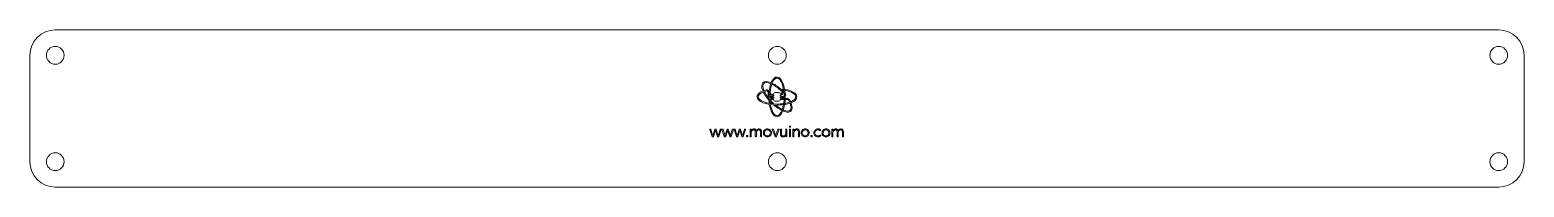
# Model space of a CAD drawing. Header units: inches. Extents: x 3 to 297, y -35 to -5.
import ezdxf

# ---------------------------------------------------------------- set-up
doc = ezdxf.new("R2010")
doc.units = ezdxf.units.IN
doc.header["$MEASUREMENT"] = 0
doc.layers.add('Calque 2', color=7, linetype='Continuous')

# ---------------------------------------------------------------- blocks, each defined once
blk = doc.blocks.new('block 41')
at = {"layer": 'Calque 2', "lineweight": 0}
blk.add_open_spline([(151.81, -9.53), (151.81, -8.56), (151.03, -7.78), (150.06, -7.78), (149.1, -7.78), (148.31, -8.56), (148.31, -9.53), (148.31, -10.5), (149.1, -11.28), (150.06, -11.28), (151.03, -11.28), (151.81, -10.5), (151.81, -9.53), (151.81, -9.53), (151.81, -9.53), (151.81, -9.53)], degree=3, knots=[0, 0, 0, 0, 1, 1, 1, 2, 2, 2, 3, 3, 3, 4, 4, 4, 5, 5, 5, 5], dxfattribs=at)
blk = doc.blocks.new('block 42')
at = {"layer": 'Calque 2', "lineweight": 0}
blk.add_open_spline([(293.93, -9.53), (293.93, -8.56), (293.15, -7.78), (292.18, -7.78), (291.22, -7.78), (290.43, -8.56), (290.43, -9.53), (290.43, -10.5), (291.22, -11.28), (292.18, -11.28), (293.15, -11.28), (293.93, -10.5), (293.93, -9.53), (293.93, -9.53), (293.93, -9.53), (293.93, -9.53)], degree=3, knots=[0, 0, 0, 0, 1, 1, 1, 2, 2, 2, 3, 3, 3, 4, 4, 4, 5, 5, 5, 5], dxfattribs=at)
blk = doc.blocks.new('block 43')
at = {"layer": 'Calque 2', "lineweight": 0}
blk.add_open_spline([(9.57, -9.53), (9.57, -8.56), (8.78, -7.78), (7.82, -7.78), (6.85, -7.78), (6.07, -8.56), (6.07, -9.53), (6.07, -10.5), (6.85, -11.28), (7.82, -11.28), (8.78, -11.28), (9.57, -10.5), (9.57, -9.53), (9.57, -9.53), (9.57, -9.53), (9.57, -9.53)], degree=3, knots=[0, 0, 0, 0, 1, 1, 1, 2, 2, 2, 3, 3, 3, 4, 4, 4, 5, 5, 5, 5], dxfattribs=at)
blk = doc.blocks.new('block 44')
at = {"layer": 'Calque 2', "lineweight": 0}
blk.add_open_spline([(151.81, -30.47), (151.81, -31.44), (151.03, -32.22), (150.06, -32.22), (149.1, -32.22), (148.31, -31.44), (148.31, -30.47), (148.31, -29.5), (149.1, -28.72), (150.06, -28.72), (151.03, -28.72), (151.81, -29.5), (151.81, -30.47), (151.81, -30.47), (151.81, -30.47), (151.81, -30.47)], degree=3, knots=[0, 0, 0, 0, 1, 1, 1, 2, 2, 2, 3, 3, 3, 4, 4, 4, 5, 5, 5, 5], dxfattribs=at)
blk = doc.blocks.new('block 45')
at = {"layer": 'Calque 2', "lineweight": 0}
blk.add_open_spline([(293.93, -30.47), (293.93, -31.44), (293.15, -32.22), (292.18, -32.22), (291.22, -32.22), (290.43, -31.44), (290.43, -30.47), (290.43, -29.5), (291.22, -28.72), (292.18, -28.72), (293.15, -28.72), (293.93, -29.5), (293.93, -30.47), (293.93, -30.47), (293.93, -30.47), (293.93, -30.47)], degree=3, knots=[0, 0, 0, 0, 1, 1, 1, 2, 2, 2, 3, 3, 3, 4, 4, 4, 5, 5, 5, 5], dxfattribs=at)
blk = doc.blocks.new('block 46')
at = {"layer": 'Calque 2', "lineweight": 0}
blk.add_open_spline([(9.57, -30.47), (9.57, -31.44), (8.78, -32.22), (7.82, -32.22), (6.85, -32.22), (6.07, -31.44), (6.07, -30.47), (6.07, -29.5), (6.85, -28.72), (7.82, -28.72), (8.78, -28.72), (9.57, -29.5), (9.57, -30.47), (9.57, -30.47), (9.57, -30.47), (9.57, -30.47)], degree=3, knots=[0, 0, 0, 0, 1, 1, 1, 2, 2, 2, 3, 3, 3, 4, 4, 4, 5, 5, 5, 5], dxfattribs=at)
blk = doc.blocks.new('block 47')
at = {"layer": 'Calque 2', "lineweight": 0}
blk.add_open_spline([(2.82, -30.47), (2.82, -33.23), (5.05, -35.47), (7.82, -35.47), (7.82, -35.47), (292.18, -35.47), (292.18, -35.47), (294.95, -35.47), (297.18, -33.23), (297.18, -30.47), (297.18, -30.47), (297.18, -9.53), (297.18, -9.53), (297.18, -6.77), (294.95, -4.53), (292.18, -4.53), (292.18, -4.53), (7.82, -4.53), (7.82, -4.53), (5.05, -4.53), (2.82, -6.77), (2.82, -9.53), (2.82, -9.53), (2.82, -9.53), (2.82, -9.53), (2.82, -9.53), (2.82, -30.47), (2.82, -30.47)], degree=3, knots=[0, 0, 0, 0, 1, 1, 1, 2, 2, 2, 3, 3, 3, 4, 4, 4, 5, 5, 5, 6, 6, 6, 7, 7, 7, 8, 8, 8, 9, 9, 9, 9], dxfattribs=at)
blk = doc.blocks.new('block 48')
at = {"layer": 'Calque 2', "lineweight": 0}
blk.add_open_spline([(152.81, -18.97), (152.75, -18.99), (152.69, -19.01), (152.62, -19.03), (152.85, -19.63), (152.86, -20.1), (152.62, -20.33), (152.39, -20.57), (151.92, -20.57), (151.32, -20.33), (151.3, -20.4), (151.28, -20.46), (151.25, -20.52), (151.57, -20.65), (151.87, -20.71), (152.11, -20.71), (152.39, -20.71), (152.61, -20.63), (152.77, -20.48), (153.06, -20.18), (153.07, -19.64), (152.81, -18.97)], degree=3, knots=[0, 0, 0, 0, 1, 1, 1, 2, 2, 2, 3, 3, 3, 4, 4, 4, 5, 5, 5, 6, 6, 6, 7, 7, 7, 7], dxfattribs=at)
blk = doc.blocks.new('block 49')
at = {"layer": 'Calque 2', "lineweight": 0}
blk.add_open_spline([(150.94, -18.04), (150.94, -18.04), (150.94, -18.16), (150.94, -18.16), (150.94, -18.17), (150.94, -18.19), (150.93, -18.2), (150.93, -18.2), (151.3, -18.2), (151.3, -18.2), (151.31, -18.14), (151.31, -18.07), (151.31, -18), (151.31, -18), (150.93, -18), (150.93, -18), (150.94, -18.02), (150.94, -18.03), (150.94, -18.04)], degree=3, knots=[0, 0, 0, 0, 1, 1, 1, 2, 2, 2, 3, 3, 3, 4, 4, 4, 5, 5, 5, 6, 6, 6, 6], dxfattribs=at)
blk = doc.blocks.new('block 50')
at = {"layer": 'Calque 2', "lineweight": 0}
blk.add_open_spline([(151.32, -17.6), (151.31, -17.61), (151.29, -17.61), (151.28, -17.61), (151.28, -17.61), (150.93, -17.61), (150.93, -17.61), (150.93, -17.62), (150.94, -17.63), (150.94, -17.65), (150.94, -17.65), (150.94, -17.76), (150.94, -17.76), (150.94, -17.78), (150.93, -17.79), (150.93, -17.81), (150.93, -17.81), (151.28, -17.81), (151.28, -17.81), (151.29, -17.81), (151.3, -17.8), (151.32, -17.8), (151.32, -17.77), (151.32, -17.74), (151.32, -17.71), (151.32, -17.67), (151.32, -17.64), (151.32, -17.6)], degree=3, knots=[0, 0, 0, 0, 1, 1, 1, 2, 2, 2, 3, 3, 3, 4, 4, 4, 5, 5, 5, 6, 6, 6, 7, 7, 7, 8, 8, 8, 9, 9, 9, 9], dxfattribs=at)
blk = doc.blocks.new('block 51')
at = {"layer": 'Calque 2', "lineweight": 0}
blk.add_open_spline([(151.68, -17.17), (151.68, -17.29), (151.69, -17.4), (151.69, -17.52), (151.74, -17.41), (151.73, -17.28), (151.68, -17.17)], degree=3, knots=[0, 0, 0, 0, 1, 1, 1, 2, 2, 2, 2], dxfattribs=at)
blk = doc.blocks.new('block 52')
at = {"layer": 'Calque 2', "lineweight": 0}
blk.add_open_spline([(150.9, -16.34), (150.3, -15.78), (149.7, -15.35), (149.14, -15.07), (149.11, -15.13), (149.09, -15.19), (149.07, -15.26), (149.62, -15.54), (150.24, -15.98), (150.83, -16.54), (150.84, -16.47), (150.86, -16.4), (150.9, -16.34)], degree=3, knots=[0, 0, 0, 0, 1, 1, 1, 2, 2, 2, 3, 3, 3, 4, 4, 4, 4], dxfattribs=at)
blk = doc.blocks.new('block 53')
at = {"layer": 'Calque 2', "lineweight": 0}
blk.add_open_spline([(151.21, -16.93), (151.24, -16.96), (151.26, -16.99), (151.29, -17.01), (151.28, -16.9), (151.27, -16.8), (151.26, -16.69), (151.24, -16.68), (151.23, -16.66), (151.21, -16.64), (151.21, -16.64), (151.21, -16.93), (151.21, -16.93)], degree=3, knots=[0, 0, 0, 0, 1, 1, 1, 2, 2, 2, 3, 3, 3, 4, 4, 4, 4], dxfattribs=at)
blk = doc.blocks.new('block 54')
at = {"layer": 'Calque 2', "lineweight": 0}
blk.add_open_spline([(147.89, -14.9), (148.11, -14.9), (148.39, -14.97), (148.69, -15.09), (148.71, -15.02), (148.73, -14.96), (148.76, -14.9), (148.09, -14.64), (147.54, -14.63), (147.23, -14.94), (146.92, -15.25), (146.93, -15.81), (147.19, -16.47), (147.26, -16.45), (147.32, -16.43), (147.38, -16.4), (147.15, -15.82), (147.13, -15.33), (147.38, -15.08), (147.49, -14.96), (147.67, -14.9), (147.89, -14.9)], degree=3, knots=[0, 0, 0, 0, 1, 1, 1, 2, 2, 2, 3, 3, 3, 4, 4, 4, 5, 5, 5, 6, 6, 6, 7, 7, 7, 7], dxfattribs=at)
blk = doc.blocks.new('block 55')
at = {"layer": 'Calque 2', "lineweight": 0}
blk.add_open_spline([(151.6, -16.23), (151.6, -16.23), (151.6, -16.23), (151.61, -16.23), (151.61, -16.23), (151.61, -16.23), (151.61, -16.23), (151.6, -16.23), (151.6, -16.23), (151.6, -16.23)], degree=3, knots=[0, 0, 0, 0, 1, 1, 1, 2, 2, 2, 3, 3, 3, 3], dxfattribs=at)
blk = doc.blocks.new('block 56')
at = {"layer": 'Calque 2', "lineweight": 0}
blk.add_open_spline([(151.61, -16.23), (151.62, -16.3), (151.63, -16.37), (151.64, -16.44), (151.64, -16.44), (151.64, -16.44), (151.64, -16.44), (152.89, -16.68), (153.71, -17.18), (153.71, -17.71), (153.71, -18.25), (152.88, -18.72), (151.68, -18.96), (151.68, -18.96), (151.68, -18.96), (151.68, -18.96), (151.67, -19.03), (151.66, -19.11), (151.65, -19.18), (153, -18.92), (153.91, -18.37), (153.91, -17.71), (153.91, -17.06), (153.01, -16.49), (151.61, -16.23)], degree=3, knots=[0, 0, 0, 0, 1, 1, 1, 2, 2, 2, 3, 3, 3, 4, 4, 4, 5, 5, 5, 6, 6, 6, 7, 7, 7, 8, 8, 8, 8], dxfattribs=at)
blk = doc.blocks.new('block 57')
at = {"layer": 'Calque 2', "lineweight": 0}
blk.add_open_spline([(146.29, -17.71), (146.29, -17.24), (146.94, -16.79), (147.99, -16.52), (148, -16.52), (148.02, -16.52), (148.04, -16.52), (148.08, -16.52), (148.12, -16.53), (148.16, -16.56), (148.21, -16.6), (148.24, -16.66), (148.24, -16.73), (148.24, -16.73), (148.24, -17.4), (148.24, -17.4), (148.24, -17.51), (148.28, -17.61), (148.35, -17.69), (148.43, -17.76), (148.53, -17.81), (148.64, -17.81), (148.64, -17.81), (149.07, -17.81), (149.07, -17.81), (149.06, -17.79), (149.06, -17.78), (149.06, -17.76), (149.06, -17.76), (149.06, -17.65), (149.06, -17.65), (149.06, -17.63), (149.06, -17.62), (149.07, -17.61), (149.07, -17.61), (148.64, -17.61), (148.64, -17.61), (148.59, -17.61), (148.53, -17.59), (148.49, -17.54), (148.46, -17.51), (148.44, -17.45), (148.44, -17.4), (148.44, -17.4), (148.44, -17.16), (148.44, -17.16), (148.36, -17.04), (148.33, -16.89), (148.34, -16.74), (148.35, -16.66), (148.36, -16.58), (148.37, -16.5), (148.35, -16.46), (148.32, -16.43), (148.28, -16.41), (148.18, -16.33), (148.06, -16.3), (147.94, -16.33), (146.78, -16.62), (146.09, -17.14), (146.09, -17.71), (146.09, -18.61), (147.81, -19.32), (150, -19.32), (150.41, -19.32), (150.81, -19.29), (151.18, -19.24), (151.2, -19.18), (151.21, -19.11), (151.22, -19.04), (150.83, -19.09), (150.43, -19.12), (150, -19.12), (147.99, -19.12), (146.29, -18.47), (146.29, -17.71)], degree=3, knots=[0, 0, 0, 0, 1, 1, 1, 2, 2, 2, 3, 3, 3, 4, 4, 4, 5, 5, 5, 6, 6, 6, 7, 7, 7, 8, 8, 8, 9, 9, 9, 10, 10, 10, 11, 11, 11, 12, 12, 12, 13, 13, 13, 14, 14, 14, 15, 15, 15, 16, 16, 16, 17, 17, 17, 18, 18, 18, 19, 19, 19, 20, 20, 20, 21, 21, 21, 22, 22, 22, 23, 23, 23, 24, 24, 24, 25, 25, 25, 25], dxfattribs=at)
blk = doc.blocks.new('block 58')
at = {"layer": 'Calque 2', "lineweight": 0}
blk.add_open_spline([(150.89, -17.13), (150.92, -17.16), (150.94, -17.21), (150.94, -17.25), (150.94, -17.25), (150.94, -17.34), (150.94, -17.34), (151.05, -17.27), (151.12, -17.15), (151.12, -17), (151.12, -17), (151.12, -16.59), (151.12, -16.59), (151.12, -16.54), (151.15, -16.48), (151.19, -16.44), (151.2, -16.43), (151.22, -16.42), (151.23, -16.42), (151.22, -16.35), (151.21, -16.28), (151.19, -16.21), (151.14, -16.23), (151.1, -16.25), (151.06, -16.29), (150.97, -16.36), (150.92, -16.48), (150.92, -16.59), (150.92, -16.59), (150.92, -17), (150.92, -17), (150.92, -17.05), (150.91, -17.09), (150.88, -17.12), (150.88, -17.13), (150.89, -17.13), (150.89, -17.13)], degree=3, knots=[0, 0, 0, 0, 1, 1, 1, 2, 2, 2, 3, 3, 3, 4, 4, 4, 5, 5, 5, 6, 6, 6, 7, 7, 7, 8, 8, 8, 9, 9, 9, 10, 10, 10, 11, 11, 11, 12, 12, 12, 12], dxfattribs=at)
blk = doc.blocks.new('block 59')
at = {"layer": 'Calque 2', "lineweight": 0}
blk.add_open_spline([(152.27, -18.32), (152.34, -18.44), (152.4, -18.55), (152.46, -18.66), (152.52, -18.64), (152.59, -18.61), (152.65, -18.59), (152.59, -18.47), (152.52, -18.35), (152.45, -18.22), (152.37, -18.09), (152.22, -18.01), (152.07, -18.01), (152.07, -18.01), (151.7, -18.01), (151.7, -18.01), (151.69, -18.07), (151.69, -18.14), (151.69, -18.21), (151.69, -18.21), (152.07, -18.21), (152.07, -18.21), (152.15, -18.2), (152.23, -18.25), (152.27, -18.32)], degree=3, knots=[0, 0, 0, 0, 1, 1, 1, 2, 2, 2, 3, 3, 3, 4, 4, 4, 5, 5, 5, 6, 6, 6, 7, 7, 7, 8, 8, 8, 8], dxfattribs=at)
blk = doc.blocks.new('block 60')
at = {"layer": 'Calque 2', "lineweight": 0}
blk.add_open_spline([(148.44, -18.54), (148.43, -18.58), (148.43, -18.63), (148.44, -18.67), (148.44, -18.75), (148.45, -18.82), (148.46, -18.89), (148.53, -18.9), (148.6, -18.91), (148.67, -18.92), (148.66, -18.87), (148.65, -18.82), (148.65, -18.77), (148.58, -18.69), (148.5, -18.61), (148.44, -18.54)], degree=3, knots=[0, 0, 0, 0, 1, 1, 1, 2, 2, 2, 3, 3, 3, 4, 4, 4, 5, 5, 5, 5], dxfattribs=at)
blk = doc.blocks.new('block 61')
at = {"layer": 'Calque 2', "lineweight": 0}
blk.add_open_spline([(149.06, -18.16), (149.06, -18.16), (149.06, -18.04), (149.06, -18.04), (149.06, -18.03), (149.06, -18.02), (149.06, -18), (149.06, -18), (149.04, -18), (149.04, -18), (148.89, -18), (148.74, -18.06), (148.63, -18.17), (148.67, -18.22), (148.71, -18.27), (148.76, -18.32), (148.84, -18.24), (148.93, -18.2), (149.04, -18.2), (149.04, -18.2), (149.06, -18.2), (149.06, -18.2), (149.06, -18.19), (149.06, -18.18), (149.06, -18.16)], degree=3, knots=[0, 0, 0, 0, 1, 1, 1, 2, 2, 2, 3, 3, 3, 4, 4, 4, 5, 5, 5, 6, 6, 6, 7, 7, 7, 8, 8, 8, 8], dxfattribs=at)
blk = doc.blocks.new('block 62')
at = {"layer": 'Calque 2', "lineweight": 0}
blk.add_open_spline([(149, -18.7), (148.36, -18.06), (147.85, -17.37), (147.54, -16.76), (147.48, -16.78), (147.41, -16.8), (147.35, -16.83), (147.67, -17.46), (148.18, -18.17), (148.86, -18.85), (148.9, -18.89), (148.94, -18.93), (148.98, -18.97), (149.09, -18.98), (149.2, -18.99), (149.31, -19), (149.2, -18.9), (149.1, -18.81), (149, -18.7)], degree=3, knots=[0, 0, 0, 0, 1, 1, 1, 2, 2, 2, 3, 3, 3, 4, 4, 4, 5, 5, 5, 6, 6, 6, 6], dxfattribs=at)
blk = doc.blocks.new('block 63')
at = {"layer": 'Calque 2', "lineweight": 0}
blk.add_open_spline([(150.95, -20.16), (150.57, -19.97), (150.18, -19.72), (149.79, -19.41), (149.68, -19.41), (149.57, -19.4), (149.46, -19.4), (149.93, -19.8), (150.42, -20.12), (150.88, -20.35), (150.9, -20.29), (150.92, -20.23), (150.95, -20.16)], degree=3, knots=[0, 0, 0, 0, 1, 1, 1, 2, 2, 2, 3, 3, 3, 4, 4, 4, 4], dxfattribs=at)
blk = doc.blocks.new('block 64')
at = {"layer": 'Calque 2', "lineweight": 0}
blk.add_open_spline([(150, -13.8), (149.24, -13.8), (148.61, -14.98), (148.44, -16.75), (148.42, -16.92), (148.47, -17.09), (148.59, -17.22), (148.7, -17.34), (148.87, -17.42), (149.04, -17.42), (149.04, -17.42), (149.07, -17.42), (149.07, -17.42), (149.06, -17.4), (149.06, -17.39), (149.06, -17.37), (149.06, -17.37), (149.06, -17.25), (149.06, -17.25), (149.06, -17.24), (149.06, -17.23), (149.06, -17.22), (149.06, -17.22), (149.04, -17.22), (149.04, -17.22), (148.93, -17.22), (148.82, -17.17), (148.74, -17.08), (148.66, -17), (148.62, -16.88), (148.64, -16.77), (148.8, -15.16), (149.37, -14), (150, -14), (150.77, -14), (151.41, -15.7), (151.41, -17.71), (151.41, -19.72), (150.77, -21.42), (150, -21.42), (149.48, -21.42), (148.99, -20.6), (148.75, -19.39), (148.67, -19.38), (148.6, -19.37), (148.54, -19.35), (148.79, -20.73), (149.35, -21.62), (150, -21.62), (150.91, -21.62), (151.62, -19.9), (151.62, -17.71), (151.61, -15.51), (150.9, -13.8), (150, -13.8)], degree=3, knots=[0, 0, 0, 0, 1, 1, 1, 2, 2, 2, 3, 3, 3, 4, 4, 4, 5, 5, 5, 6, 6, 6, 7, 7, 7, 8, 8, 8, 9, 9, 9, 10, 10, 10, 11, 11, 11, 12, 12, 12, 13, 13, 13, 14, 14, 14, 15, 15, 15, 16, 16, 16, 17, 17, 17, 18, 18, 18, 18], dxfattribs=at)
blk = doc.blocks.new('block 65')
at = {"layer": 'Calque 2', "lineweight": 0}
blk.add_open_spline([(150.82, -17.2), (150.81, -17.19), (150.79, -17.18), (150.77, -17.18), (150.77, -17.18), (150.66, -17.18), (150.66, -17.18), (150.66, -17.18), (150.6, -17.18), (150.6, -17.18), (150.6, -17.18), (150.6, -17.06), (150.6, -17.06), (150.6, -16.94), (150.5, -16.85), (150.39, -16.85), (150.39, -16.85), (149.61, -16.85), (149.61, -16.85), (149.5, -16.85), (149.4, -16.94), (149.4, -17.06), (149.4, -17.06), (149.4, -17.18), (149.4, -17.18), (149.4, -17.18), (149.34, -17.18), (149.34, -17.18), (149.34, -17.18), (149.23, -17.18), (149.23, -17.18), (149.21, -17.18), (149.19, -17.19), (149.18, -17.2), (149.16, -17.21), (149.16, -17.23), (149.16, -17.25), (149.16, -17.25), (149.16, -17.31), (149.16, -17.31), (149.16, -17.31), (149.16, -17.37), (149.16, -17.37), (149.16, -17.39), (149.16, -17.41), (149.18, -17.42), (149.19, -17.43), (149.21, -17.44), (149.23, -17.44), (149.23, -17.44), (149.34, -17.44), (149.34, -17.44), (149.34, -17.44), (149.4, -17.44), (149.4, -17.44), (149.4, -17.44), (149.4, -17.57), (149.4, -17.57), (149.4, -17.57), (149.34, -17.57), (149.34, -17.57), (149.34, -17.57), (149.23, -17.57), (149.23, -17.57), (149.21, -17.57), (149.19, -17.58), (149.18, -17.59), (149.16, -17.61), (149.16, -17.62), (149.16, -17.64), (149.16, -17.64), (149.16, -17.7), (149.16, -17.7), (149.16, -17.7), (149.16, -17.76), (149.16, -17.76), (149.16, -17.78), (149.16, -17.8), (149.18, -17.81), (149.19, -17.83), (149.21, -17.83), (149.23, -17.83), (149.23, -17.83), (149.34, -17.83), (149.34, -17.83), (149.34, -17.83), (149.4, -17.83), (149.4, -17.83), (149.4, -17.83), (149.4, -17.97), (149.4, -17.97), (149.4, -17.97), (149.34, -17.97), (149.34, -17.97), (149.34, -17.97), (149.23, -17.97), (149.23, -17.97), (149.21, -17.97), (149.19, -17.97), (149.18, -17.99), (149.16, -18), (149.16, -18.02), (149.16, -18.04), (149.16, -18.04), (149.16, -18.1), (149.16, -18.1), (149.16, -18.1), (149.16, -18.16), (149.16, -18.16), (149.16, -18.18), (149.16, -18.19), (149.18, -18.21), (149.19, -18.22), (149.21, -18.23), (149.23, -18.23), (149.23, -18.23), (149.34, -18.23), (149.34, -18.23), (149.34, -18.23), (149.4, -18.23), (149.4, -18.23), (149.4, -18.23), (149.4, -18.35), (149.4, -18.35), (149.4, -18.47), (149.5, -18.56), (149.61, -18.56), (149.61, -18.56), (150.39, -18.56), (150.39, -18.56), (150.5, -18.56), (150.6, -18.47), (150.6, -18.35), (150.6, -18.35), (150.6, -18.23), (150.6, -18.23), (150.6, -18.23), (150.66, -18.23), (150.66, -18.23), (150.66, -18.23), (150.77, -18.23), (150.77, -18.23), (150.79, -18.23), (150.81, -18.22), (150.82, -18.21), (150.84, -18.19), (150.85, -18.18), (150.85, -18.16), (150.85, -18.16), (150.85, -18.1), (150.85, -18.1), (150.85, -18.1), (150.85, -18.04), (150.85, -18.04), (150.85, -18.02), (150.84, -18), (150.82, -17.99), (150.81, -17.97), (150.79, -17.97), (150.77, -17.97), (150.77, -17.97), (150.66, -17.97), (150.66, -17.97), (150.66, -17.97), (150.6, -17.97), (150.6, -17.97), (150.6, -17.97), (150.6, -17.83), (150.6, -17.83), (150.6, -17.83), (150.66, -17.83), (150.66, -17.83), (150.66, -17.83), (150.77, -17.83), (150.77, -17.83), (150.79, -17.83), (150.81, -17.83), (150.82, -17.81), (150.84, -17.8), (150.85, -17.78), (150.85, -17.76), (150.85, -17.76), (150.85, -17.7), (150.85, -17.7), (150.85, -17.7), (150.85, -17.64), (150.85, -17.64), (150.85, -17.62), (150.84, -17.61), (150.82, -17.59), (150.81, -17.58), (150.79, -17.57), (150.77, -17.57), (150.77, -17.57), (150.66, -17.57), (150.66, -17.57), (150.66, -17.57), (150.6, -17.57), (150.6, -17.57), (150.6, -17.57), (150.6, -17.44), (150.6, -17.44), (150.6, -17.44), (150.66, -17.44), (150.66, -17.44), (150.66, -17.44), (150.77, -17.44), (150.77, -17.44), (150.79, -17.44), (150.81, -17.43), (150.82, -17.42), (150.84, -17.41), (150.85, -17.39), (150.85, -17.37), (150.85, -17.37), (150.85, -17.31), (150.85, -17.31), (150.85, -17.31), (150.85, -17.25), (150.85, -17.25), (150.85, -17.23), (150.84, -17.21), (150.82, -17.2)], degree=3, knots=[0, 0, 0, 0, 1, 1, 1, 2, 2, 2, 3, 3, 3, 4, 4, 4, 5, 5, 5, 6, 6, 6, 7, 7, 7, 8, 8, 8, 9, 9, 9, 10, 10, 10, 11, 11, 11, 12, 12, 12, 13, 13, 13, 14, 14, 14, 15, 15, 15, 16, 16, 16, 17, 17, 17, 18, 18, 18, 19, 19, 19, 20, 20, 20, 21, 21, 21, 22, 22, 22, 23, 23, 23, 24, 24, 24, 25, 25, 25, 26, 26, 26, 27, 27, 27, 28, 28, 28, 29, 29, 29, 30, 30, 30, 31, 31, 31, 32, 32, 32, 33, 33, 33, 34, 34, 34, 35, 35, 35, 36, 36, 36, 37, 37, 37, 38, 38, 38, 39, 39, 39, 40, 40, 40, 41, 41, 41, 42, 42, 42, 43, 43, 43, 44, 44, 44, 45, 45, 45, 46, 46, 46, 47, 47, 47, 48, 48, 48, 49, 49, 49, 50, 50, 50, 51, 51, 51, 52, 52, 52, 53, 53, 53, 54, 54, 54, 55, 55, 55, 56, 56, 56, 57, 57, 57, 58, 58, 58, 59, 59, 59, 60, 60, 60, 61, 61, 61, 62, 62, 62, 63, 63, 63, 64, 64, 64, 65, 65, 65, 66, 66, 66, 67, 67, 67, 68, 68, 68, 69, 69, 69, 70, 70, 70, 71, 71, 71, 72, 72, 72, 73, 73, 73, 74, 74, 74, 74], dxfattribs=at)

msp = doc.modelspace()

# ---------------------------------------------------------------- linework, layer by layer
at = {"layer": 'Calque 2', "lineweight": 0}
for points, knots in [([(152.5, -23.7), (152.45, -23.7), (152.43, -23.68), (152.43, -23.63), (152.43, -23.63), (152.43, -23.52), (152.43, -23.52), (152.43, -23.47), (152.45, -23.45), (152.5, -23.45), (152.5, -23.45), (152.57, -23.45), (152.57, -23.45), (152.62, -23.45), (152.64, -23.47), (152.64, -23.52), (152.64, -23.52), (152.64, -23.63), (152.64, -23.63), (152.64, -23.68), (152.62, -23.7), (152.57, -23.7), (152.57, -23.7), (152.5, -23.7), (152.5, -23.7)], [0, 0, 0, 0, 1, 1, 1, 2, 2, 2, 3, 3, 3, 4, 4, 4, 5, 5, 5, 6, 6, 6, 7, 7, 7, 8, 8, 8, 8]), ([(136.77, -24.13), (136.75, -24.08), (136.77, -24.05), (136.83, -24.05), (136.83, -24.05), (136.89, -24.05), (136.89, -24.05), (136.94, -24.05), (136.96, -24.07), (136.98, -24.11), (136.98, -24.11), (137.32, -25.18), (137.32, -25.18), (137.33, -25.19), (137.33, -25.21), (137.34, -25.23), (137.34, -25.25), (137.35, -25.27), (137.35, -25.28), (137.36, -25.3), (137.36, -25.32), (137.37, -25.34), (137.37, -25.34), (137.37, -25.34), (137.37, -25.34), (137.38, -25.32), (137.38, -25.3), (137.39, -25.28), (137.39, -25.27), (137.4, -25.25), (137.4, -25.23), (137.41, -25.21), (137.42, -25.19), (137.42, -25.18), (137.42, -25.18), (137.77, -24.12), (137.77, -24.12), (137.79, -24.08), (137.81, -24.06), (137.86, -24.06), (137.86, -24.06), (137.93, -24.06), (137.93, -24.06), (137.97, -24.06), (138, -24.08), (138.01, -24.12), (138.01, -24.12), (138.37, -25.18), (138.37, -25.18), (138.37, -25.19), (138.38, -25.21), (138.38, -25.23), (138.39, -25.25), (138.39, -25.27), (138.4, -25.28), (138.4, -25.3), (138.41, -25.32), (138.41, -25.34), (138.41, -25.34), (138.42, -25.34), (138.42, -25.34), (138.42, -25.32), (138.43, -25.3), (138.43, -25.28), (138.44, -25.27), (138.44, -25.25), (138.44, -25.23), (138.45, -25.22), (138.46, -25.2), (138.46, -25.18), (138.46, -25.18), (138.81, -24.11), (138.81, -24.11), (138.82, -24.07), (138.85, -24.05), (138.89, -24.05), (138.89, -24.05), (138.96, -24.05), (138.96, -24.05), (139.01, -24.05), (139.03, -24.08), (139.02, -24.13), (139.02, -24.13), (138.55, -25.5), (138.55, -25.5), (138.54, -25.54), (138.51, -25.56), (138.47, -25.56), (138.47, -25.56), (138.38, -25.56), (138.38, -25.56), (138.33, -25.56), (138.31, -25.54), (138.29, -25.5), (138.29, -25.5), (137.94, -24.48), (137.94, -24.48), (137.94, -24.47), (137.93, -24.45), (137.92, -24.43), (137.92, -24.41), (137.91, -24.39), (137.91, -24.38), (137.9, -24.36), (137.9, -24.34), (137.9, -24.32), (137.9, -24.32), (137.89, -24.32), (137.89, -24.32), (137.89, -24.34), (137.88, -24.36), (137.88, -24.38), (137.87, -24.39), (137.87, -24.41), (137.86, -24.43), (137.85, -24.45), (137.85, -24.47), (137.84, -24.48), (137.84, -24.48), (137.49, -25.5), (137.49, -25.5), (137.48, -25.54), (137.45, -25.56), (137.41, -25.56), (137.41, -25.56), (137.32, -25.56), (137.32, -25.56), (137.27, -25.56), (137.24, -25.54), (137.23, -25.5), (137.23, -25.5), (136.77, -24.13), (136.77, -24.13)], [0, 0, 0, 0, 1, 1, 1, 2, 2, 2, 3, 3, 3, 4, 4, 4, 5, 5, 5, 6, 6, 6, 7, 7, 7, 8, 8, 8, 9, 9, 9, 10, 10, 10, 11, 11, 11, 12, 12, 12, 13, 13, 13, 14, 14, 14, 15, 15, 15, 16, 16, 16, 17, 17, 17, 18, 18, 18, 19, 19, 19, 20, 20, 20, 21, 21, 21, 22, 22, 22, 23, 23, 23, 24, 24, 24, 25, 25, 25, 26, 26, 26, 27, 27, 27, 28, 28, 28, 29, 29, 29, 30, 30, 30, 31, 31, 31, 32, 32, 32, 33, 33, 33, 34, 34, 34, 35, 35, 35, 36, 36, 36, 37, 37, 37, 38, 38, 38, 39, 39, 39, 40, 40, 40, 41, 41, 41, 42, 42, 42, 43, 43, 43, 44, 44, 44, 44]), ([(139.16, -24.13), (139.14, -24.08), (139.16, -24.05), (139.22, -24.05), (139.22, -24.05), (139.29, -24.05), (139.29, -24.05), (139.33, -24.05), (139.36, -24.07), (139.37, -24.11), (139.37, -24.11), (139.71, -25.18), (139.71, -25.18), (139.72, -25.19), (139.73, -25.21), (139.73, -25.23), (139.74, -25.25), (139.74, -25.27), (139.74, -25.28), (139.75, -25.3), (139.76, -25.32), (139.76, -25.34), (139.76, -25.34), (139.77, -25.34), (139.77, -25.34), (139.77, -25.32), (139.77, -25.3), (139.78, -25.28), (139.78, -25.27), (139.79, -25.25), (139.8, -25.23), (139.8, -25.21), (139.81, -25.19), (139.81, -25.18), (139.81, -25.18), (140.17, -24.12), (140.17, -24.12), (140.18, -24.08), (140.21, -24.06), (140.25, -24.06), (140.25, -24.06), (140.32, -24.06), (140.32, -24.06), (140.37, -24.06), (140.39, -24.08), (140.41, -24.12), (140.41, -24.12), (140.76, -25.18), (140.76, -25.18), (140.76, -25.19), (140.77, -25.21), (140.78, -25.23), (140.78, -25.25), (140.79, -25.27), (140.79, -25.28), (140.8, -25.3), (140.8, -25.32), (140.81, -25.34), (140.81, -25.34), (140.81, -25.34), (140.81, -25.34), (140.81, -25.32), (140.82, -25.3), (140.82, -25.28), (140.83, -25.27), (140.83, -25.25), (140.84, -25.23), (140.84, -25.22), (140.85, -25.2), (140.86, -25.18), (140.86, -25.18), (141.2, -24.11), (141.2, -24.11), (141.21, -24.07), (141.24, -24.05), (141.29, -24.05), (141.29, -24.05), (141.35, -24.05), (141.35, -24.05), (141.41, -24.05), (141.43, -24.08), (141.41, -24.13), (141.41, -24.13), (140.95, -25.5), (140.95, -25.5), (140.94, -25.54), (140.91, -25.56), (140.86, -25.56), (140.86, -25.56), (140.77, -25.56), (140.77, -25.56), (140.73, -25.56), (140.7, -25.54), (140.69, -25.5), (140.69, -25.5), (140.33, -24.48), (140.33, -24.48), (140.33, -24.47), (140.32, -24.45), (140.32, -24.43), (140.31, -24.41), (140.31, -24.39), (140.3, -24.38), (140.3, -24.36), (140.29, -24.34), (140.29, -24.32), (140.29, -24.32), (140.28, -24.32), (140.28, -24.32), (140.28, -24.34), (140.27, -24.36), (140.27, -24.38), (140.26, -24.39), (140.26, -24.41), (140.25, -24.43), (140.25, -24.45), (140.24, -24.47), (140.23, -24.48), (140.23, -24.48), (139.89, -25.5), (139.89, -25.5), (139.87, -25.54), (139.85, -25.56), (139.8, -25.56), (139.8, -25.56), (139.71, -25.56), (139.71, -25.56), (139.66, -25.56), (139.64, -25.54), (139.62, -25.5), (139.62, -25.5), (139.16, -24.13), (139.16, -24.13)], [0, 0, 0, 0, 1, 1, 1, 2, 2, 2, 3, 3, 3, 4, 4, 4, 5, 5, 5, 6, 6, 6, 7, 7, 7, 8, 8, 8, 9, 9, 9, 10, 10, 10, 11, 11, 11, 12, 12, 12, 13, 13, 13, 14, 14, 14, 15, 15, 15, 16, 16, 16, 17, 17, 17, 18, 18, 18, 19, 19, 19, 20, 20, 20, 21, 21, 21, 22, 22, 22, 23, 23, 23, 24, 24, 24, 25, 25, 25, 26, 26, 26, 27, 27, 27, 28, 28, 28, 29, 29, 29, 30, 30, 30, 31, 31, 31, 32, 32, 32, 33, 33, 33, 34, 34, 34, 35, 35, 35, 36, 36, 36, 37, 37, 37, 38, 38, 38, 39, 39, 39, 40, 40, 40, 41, 41, 41, 42, 42, 42, 43, 43, 43, 44, 44, 44, 44]), ([(141.55, -24.13), (141.54, -24.08), (141.56, -24.05), (141.61, -24.05), (141.61, -24.05), (141.68, -24.05), (141.68, -24.05), (141.72, -24.05), (141.75, -24.07), (141.76, -24.11), (141.76, -24.11), (142.11, -25.18), (142.11, -25.18), (142.11, -25.19), (142.12, -25.21), (142.12, -25.23), (142.13, -25.25), (142.13, -25.27), (142.14, -25.28), (142.14, -25.3), (142.15, -25.32), (142.15, -25.34), (142.15, -25.34), (142.16, -25.34), (142.16, -25.34), (142.16, -25.32), (142.17, -25.3), (142.17, -25.28), (142.18, -25.27), (142.18, -25.25), (142.19, -25.23), (142.19, -25.21), (142.2, -25.19), (142.21, -25.18), (142.21, -25.18), (142.56, -24.12), (142.56, -24.12), (142.57, -24.08), (142.6, -24.06), (142.64, -24.06), (142.64, -24.06), (142.71, -24.06), (142.71, -24.06), (142.76, -24.06), (142.79, -24.08), (142.8, -24.12), (142.8, -24.12), (143.15, -25.18), (143.15, -25.18), (143.16, -25.19), (143.16, -25.21), (143.17, -25.23), (143.17, -25.25), (143.18, -25.27), (143.18, -25.28), (143.19, -25.3), (143.19, -25.32), (143.2, -25.34), (143.2, -25.34), (143.2, -25.34), (143.2, -25.34), (143.21, -25.32), (143.21, -25.3), (143.22, -25.28), (143.22, -25.27), (143.22, -25.25), (143.23, -25.23), (143.23, -25.22), (143.24, -25.2), (143.25, -25.18), (143.25, -25.18), (143.59, -24.11), (143.59, -24.11), (143.61, -24.07), (143.64, -24.05), (143.68, -24.05), (143.68, -24.05), (143.74, -24.05), (143.74, -24.05), (143.8, -24.05), (143.82, -24.08), (143.8, -24.13), (143.8, -24.13), (143.34, -25.5), (143.34, -25.5), (143.33, -25.54), (143.3, -25.56), (143.26, -25.56), (143.26, -25.56), (143.16, -25.56), (143.16, -25.56), (143.12, -25.56), (143.09, -25.54), (143.08, -25.5), (143.08, -25.5), (142.73, -24.48), (142.73, -24.48), (142.72, -24.47), (142.71, -24.45), (142.71, -24.43), (142.7, -24.41), (142.7, -24.39), (142.69, -24.38), (142.69, -24.36), (142.68, -24.34), (142.68, -24.32), (142.68, -24.32), (142.68, -24.32), (142.68, -24.32), (142.67, -24.34), (142.67, -24.36), (142.66, -24.38), (142.66, -24.39), (142.65, -24.41), (142.65, -24.43), (142.64, -24.45), (142.63, -24.47), (142.63, -24.48), (142.63, -24.48), (142.28, -25.5), (142.28, -25.5), (142.27, -25.54), (142.24, -25.56), (142.19, -25.56), (142.19, -25.56), (142.1, -25.56), (142.1, -25.56), (142.06, -25.56), (142.03, -25.54), (142.01, -25.5), (142.01, -25.5), (141.55, -24.13), (141.55, -24.13)], [0, 0, 0, 0, 1, 1, 1, 2, 2, 2, 3, 3, 3, 4, 4, 4, 5, 5, 5, 6, 6, 6, 7, 7, 7, 8, 8, 8, 9, 9, 9, 10, 10, 10, 11, 11, 11, 12, 12, 12, 13, 13, 13, 14, 14, 14, 15, 15, 15, 16, 16, 16, 17, 17, 17, 18, 18, 18, 19, 19, 19, 20, 20, 20, 21, 21, 21, 22, 22, 22, 23, 23, 23, 24, 24, 24, 25, 25, 25, 26, 26, 26, 27, 27, 27, 28, 28, 28, 29, 29, 29, 30, 30, 30, 31, 31, 31, 32, 32, 32, 33, 33, 33, 34, 34, 34, 35, 35, 35, 36, 36, 36, 37, 37, 37, 38, 38, 38, 39, 39, 39, 40, 40, 40, 41, 41, 41, 42, 42, 42, 43, 43, 43, 44, 44, 44, 44]), ([(144.01, -25.38), (144.01, -25.34), (144.03, -25.31), (144.08, -25.31), (144.08, -25.31), (144.18, -25.31), (144.18, -25.31), (144.23, -25.31), (144.25, -25.34), (144.25, -25.38), (144.25, -25.38), (144.25, -25.49), (144.25, -25.49), (144.25, -25.54), (144.23, -25.56), (144.18, -25.56), (144.18, -25.56), (144.08, -25.56), (144.08, -25.56), (144.03, -25.56), (144.01, -25.54), (144.01, -25.49), (144.01, -25.49), (144.01, -25.38), (144.01, -25.38)], [0, 0, 0, 0, 1, 1, 1, 2, 2, 2, 3, 3, 3, 4, 4, 4, 5, 5, 5, 6, 6, 6, 7, 7, 7, 8, 8, 8, 8]), ([(144.69, -24.12), (144.69, -24.07), (144.72, -24.05), (144.77, -24.05), (144.77, -24.05), (144.82, -24.05), (144.82, -24.05), (144.87, -24.05), (144.89, -24.07), (144.89, -24.12), (144.89, -24.12), (144.89, -24.3), (144.89, -24.3), (144.89, -24.31), (144.89, -24.33), (144.89, -24.34), (144.89, -24.36), (144.89, -24.37), (144.89, -24.38), (144.89, -24.39), (144.88, -24.4), (144.88, -24.41), (144.88, -24.41), (144.89, -24.41), (144.89, -24.41), (144.91, -24.36), (144.93, -24.31), (144.97, -24.26), (145.01, -24.21), (145.05, -24.17), (145.1, -24.13), (145.15, -24.1), (145.21, -24.07), (145.27, -24.05), (145.32, -24.02), (145.38, -24.01), (145.44, -24.01), (145.58, -24.01), (145.69, -24.04), (145.76, -24.11), (145.84, -24.17), (145.89, -24.27), (145.91, -24.39), (145.91, -24.39), (145.92, -24.39), (145.92, -24.39), (145.94, -24.34), (145.96, -24.3), (146, -24.25), (146.04, -24.21), (146.08, -24.17), (146.13, -24.13), (146.18, -24.09), (146.23, -24.07), (146.29, -24.04), (146.35, -24.02), (146.41, -24.01), (146.47, -24.01), (146.65, -24.01), (146.78, -24.06), (146.86, -24.17), (146.94, -24.27), (146.97, -24.41), (146.97, -24.6), (146.97, -24.6), (146.97, -25.49), (146.97, -25.49), (146.97, -25.54), (146.95, -25.56), (146.9, -25.56), (146.9, -25.56), (146.84, -25.56), (146.84, -25.56), (146.79, -25.56), (146.77, -25.54), (146.77, -25.49), (146.77, -25.49), (146.77, -24.65), (146.77, -24.65), (146.77, -24.59), (146.77, -24.53), (146.76, -24.48), (146.75, -24.42), (146.73, -24.37), (146.71, -24.33), (146.68, -24.29), (146.65, -24.26), (146.61, -24.24), (146.57, -24.21), (146.51, -24.2), (146.44, -24.2), (146.37, -24.2), (146.3, -24.22), (146.24, -24.25), (146.17, -24.29), (146.12, -24.34), (146.08, -24.4), (146.03, -24.46), (146, -24.53), (145.97, -24.6), (145.95, -24.68), (145.94, -24.75), (145.94, -24.83), (145.94, -24.83), (145.94, -25.49), (145.94, -25.49), (145.94, -25.54), (145.91, -25.56), (145.86, -25.56), (145.86, -25.56), (145.81, -25.56), (145.81, -25.56), (145.76, -25.56), (145.73, -25.54), (145.73, -25.49), (145.73, -25.49), (145.73, -24.65), (145.73, -24.65), (145.73, -24.59), (145.73, -24.54), (145.72, -24.48), (145.72, -24.43), (145.7, -24.38), (145.68, -24.34), (145.66, -24.3), (145.63, -24.26), (145.58, -24.24), (145.54, -24.21), (145.49, -24.2), (145.41, -24.2), (145.34, -24.2), (145.27, -24.22), (145.2, -24.25), (145.14, -24.29), (145.08, -24.34), (145.04, -24.4), (144.99, -24.46), (144.96, -24.53), (144.93, -24.6), (144.91, -24.68), (144.9, -24.75), (144.9, -24.83), (144.9, -24.83), (144.9, -25.49), (144.9, -25.49), (144.9, -25.54), (144.87, -25.56), (144.82, -25.56), (144.82, -25.56), (144.77, -25.56), (144.77, -25.56), (144.72, -25.56), (144.69, -25.54), (144.69, -25.49), (144.69, -25.49), (144.69, -24.12), (144.69, -24.12)], [0, 0, 0, 0, 1, 1, 1, 2, 2, 2, 3, 3, 3, 4, 4, 4, 5, 5, 5, 6, 6, 6, 7, 7, 7, 8, 8, 8, 9, 9, 9, 10, 10, 10, 11, 11, 11, 12, 12, 12, 13, 13, 13, 14, 14, 14, 15, 15, 15, 16, 16, 16, 17, 17, 17, 18, 18, 18, 19, 19, 19, 20, 20, 20, 21, 21, 21, 22, 22, 22, 23, 23, 23, 24, 24, 24, 25, 25, 25, 26, 26, 26, 27, 27, 27, 28, 28, 28, 29, 29, 29, 30, 30, 30, 31, 31, 31, 32, 32, 32, 33, 33, 33, 34, 34, 34, 35, 35, 35, 36, 36, 36, 37, 37, 37, 38, 38, 38, 39, 39, 39, 40, 40, 40, 41, 41, 41, 42, 42, 42, 43, 43, 43, 44, 44, 44, 45, 45, 45, 46, 46, 46, 47, 47, 47, 48, 48, 48, 49, 49, 49, 50, 50, 50, 51, 51, 51, 52, 52, 52, 52]), ([(147.31, -24.8), (147.31, -24.69), (147.33, -24.58), (147.37, -24.49), (147.42, -24.39), (147.47, -24.31), (147.54, -24.24), (147.62, -24.17), (147.7, -24.11), (147.8, -24.07), (147.89, -24.03), (148, -24.01), (148.11, -24.01), (148.22, -24.01), (148.32, -24.03), (148.42, -24.07), (148.51, -24.11), (148.6, -24.17), (148.67, -24.24), (148.74, -24.31), (148.8, -24.39), (148.84, -24.49), (148.88, -24.58), (148.91, -24.69), (148.91, -24.8), (148.91, -24.91), (148.88, -25.02), (148.84, -25.11), (148.8, -25.21), (148.74, -25.3), (148.67, -25.37), (148.6, -25.44), (148.52, -25.5), (148.42, -25.54), (148.32, -25.58), (148.22, -25.6), (148.11, -25.6), (148, -25.6), (147.9, -25.58), (147.8, -25.54), (147.7, -25.5), (147.62, -25.44), (147.54, -25.37), (147.47, -25.3), (147.42, -25.21), (147.37, -25.11), (147.33, -25.02), (147.31, -24.91), (147.31, -24.8)], [0, 0, 0, 0, 1, 1, 1, 2, 2, 2, 3, 3, 3, 4, 4, 4, 5, 5, 5, 6, 6, 6, 7, 7, 7, 8, 8, 8, 9, 9, 9, 10, 10, 10, 11, 11, 11, 12, 12, 12, 13, 13, 13, 14, 14, 14, 15, 15, 15, 16, 16, 16, 16]), ([(147.52, -24.8), (147.52, -24.89), (147.54, -24.97), (147.57, -25.04), (147.6, -25.12), (147.64, -25.18), (147.69, -25.24), (147.75, -25.29), (147.81, -25.34), (147.88, -25.37), (147.95, -25.4), (148.03, -25.41), (148.11, -25.41), (148.19, -25.41), (148.27, -25.4), (148.34, -25.37), (148.41, -25.34), (148.47, -25.29), (148.52, -25.24), (148.58, -25.18), (148.62, -25.12), (148.65, -25.04), (148.68, -24.97), (148.7, -24.89), (148.7, -24.8), (148.7, -24.71), (148.68, -24.63), (148.65, -24.56), (148.62, -24.49), (148.58, -24.42), (148.52, -24.37), (148.47, -24.31), (148.41, -24.27), (148.34, -24.24), (148.27, -24.21), (148.19, -24.2), (148.11, -24.2), (148.03, -24.2), (147.95, -24.21), (147.88, -24.24), (147.81, -24.27), (147.75, -24.31), (147.69, -24.37), (147.64, -24.42), (147.6, -24.49), (147.57, -24.56), (147.54, -24.63), (147.52, -24.71), (147.52, -24.8)], [0, 0, 0, 0, 1, 1, 1, 2, 2, 2, 3, 3, 3, 4, 4, 4, 5, 5, 5, 6, 6, 6, 7, 7, 7, 8, 8, 8, 9, 9, 9, 10, 10, 10, 11, 11, 11, 12, 12, 12, 13, 13, 13, 14, 14, 14, 15, 15, 15, 16, 16, 16, 16]), ([(149.08, -24.14), (149.07, -24.11), (149.07, -24.09), (149.08, -24.07), (149.09, -24.06), (149.11, -24.05), (149.14, -24.05), (149.14, -24.05), (149.2, -24.05), (149.2, -24.05), (149.25, -24.05), (149.27, -24.07), (149.28, -24.11), (149.28, -24.11), (149.68, -25.16), (149.68, -25.16), (149.69, -25.18), (149.7, -25.2), (149.7, -25.22), (149.71, -25.24), (149.72, -25.26), (149.72, -25.28), (149.73, -25.3), (149.73, -25.32), (149.74, -25.34), (149.74, -25.34), (149.74, -25.34), (149.74, -25.34), (149.75, -25.32), (149.75, -25.3), (149.76, -25.28), (149.76, -25.26), (149.77, -25.24), (149.77, -25.22), (149.78, -25.2), (149.79, -25.18), (149.8, -25.16), (149.8, -25.16), (150.19, -24.11), (150.19, -24.11), (150.2, -24.07), (150.23, -24.05), (150.27, -24.05), (150.27, -24.05), (150.34, -24.05), (150.34, -24.05), (150.4, -24.05), (150.42, -24.08), (150.4, -24.14), (150.4, -24.14), (149.87, -25.5), (149.87, -25.5), (149.86, -25.54), (149.83, -25.56), (149.79, -25.56), (149.79, -25.56), (149.69, -25.56), (149.69, -25.56), (149.65, -25.56), (149.62, -25.54), (149.61, -25.5), (149.61, -25.5), (149.08, -24.14), (149.08, -24.14)], [0, 0, 0, 0, 1, 1, 1, 2, 2, 2, 3, 3, 3, 4, 4, 4, 5, 5, 5, 6, 6, 6, 7, 7, 7, 8, 8, 8, 9, 9, 9, 10, 10, 10, 11, 11, 11, 12, 12, 12, 13, 13, 13, 14, 14, 14, 15, 15, 15, 16, 16, 16, 17, 17, 17, 18, 18, 18, 19, 19, 19, 20, 20, 20, 21, 21, 21, 21]), ([(150.67, -24.12), (150.67, -24.07), (150.69, -24.05), (150.74, -24.05), (150.74, -24.05), (150.8, -24.05), (150.8, -24.05), (150.85, -24.05), (150.87, -24.07), (150.87, -24.12), (150.87, -24.12), (150.87, -24.96), (150.87, -24.96), (150.87, -25.02), (150.88, -25.07), (150.89, -25.13), (150.89, -25.18), (150.91, -25.23), (150.93, -25.27), (150.95, -25.31), (150.98, -25.34), (151.03, -25.37), (151.07, -25.39), (151.13, -25.4), (151.2, -25.4), (151.29, -25.4), (151.37, -25.39), (151.44, -25.35), (151.5, -25.32), (151.56, -25.27), (151.61, -25.21), (151.66, -25.15), (151.7, -25.09), (151.72, -25.01), (151.75, -24.93), (151.76, -24.86), (151.76, -24.77), (151.76, -24.77), (151.76, -24.12), (151.76, -24.12), (151.76, -24.07), (151.79, -24.05), (151.84, -24.05), (151.84, -24.05), (151.89, -24.05), (151.89, -24.05), (151.94, -24.05), (151.97, -24.07), (151.97, -24.12), (151.97, -24.12), (151.97, -25.49), (151.97, -25.49), (151.97, -25.54), (151.94, -25.56), (151.89, -25.56), (151.89, -25.56), (151.84, -25.56), (151.84, -25.56), (151.79, -25.56), (151.77, -25.54), (151.77, -25.49), (151.77, -25.49), (151.77, -25.31), (151.77, -25.31), (151.77, -25.3), (151.77, -25.28), (151.77, -25.27), (151.77, -25.26), (151.77, -25.25), (151.77, -25.24), (151.77, -25.23), (151.77, -25.22), (151.78, -25.2), (151.78, -25.2), (151.77, -25.2), (151.77, -25.2), (151.76, -25.24), (151.73, -25.28), (151.7, -25.33), (151.67, -25.37), (151.63, -25.42), (151.58, -25.46), (151.53, -25.5), (151.47, -25.53), (151.4, -25.56), (151.34, -25.58), (151.26, -25.6), (151.18, -25.6), (151, -25.6), (150.87, -25.55), (150.79, -25.45), (150.71, -25.36), (150.67, -25.21), (150.67, -25.01), (150.67, -25.01), (150.67, -24.12), (150.67, -24.12)], [0, 0, 0, 0, 1, 1, 1, 2, 2, 2, 3, 3, 3, 4, 4, 4, 5, 5, 5, 6, 6, 6, 7, 7, 7, 8, 8, 8, 9, 9, 9, 10, 10, 10, 11, 11, 11, 12, 12, 12, 13, 13, 13, 14, 14, 14, 15, 15, 15, 16, 16, 16, 17, 17, 17, 18, 18, 18, 19, 19, 19, 20, 20, 20, 21, 21, 21, 22, 22, 22, 23, 23, 23, 24, 24, 24, 25, 25, 25, 26, 26, 26, 27, 27, 27, 28, 28, 28, 29, 29, 29, 30, 30, 30, 31, 31, 31, 32, 32, 32, 32]), ([(152.43, -24.12), (152.43, -24.07), (152.46, -24.05), (152.51, -24.05), (152.51, -24.05), (152.56, -24.05), (152.56, -24.05), (152.61, -24.05), (152.64, -24.07), (152.64, -24.12), (152.64, -24.12), (152.64, -25.49), (152.64, -25.49), (152.64, -25.54), (152.61, -25.56), (152.56, -25.56), (152.56, -25.56), (152.51, -25.56), (152.51, -25.56), (152.46, -25.56), (152.43, -25.54), (152.43, -25.49), (152.43, -25.49), (152.43, -24.12), (152.43, -24.12)], [0, 0, 0, 0, 1, 1, 1, 2, 2, 2, 3, 3, 3, 4, 4, 4, 5, 5, 5, 6, 6, 6, 7, 7, 7, 8, 8, 8, 8]), ([(153.1, -24.12), (153.1, -24.07), (153.13, -24.05), (153.18, -24.05), (153.18, -24.05), (153.23, -24.05), (153.23, -24.05), (153.28, -24.05), (153.3, -24.07), (153.3, -24.12), (153.3, -24.12), (153.3, -24.3), (153.3, -24.3), (153.3, -24.31), (153.3, -24.33), (153.3, -24.34), (153.3, -24.36), (153.3, -24.37), (153.3, -24.38), (153.3, -24.39), (153.29, -24.4), (153.29, -24.41), (153.29, -24.41), (153.3, -24.41), (153.3, -24.41), (153.31, -24.37), (153.33, -24.33), (153.37, -24.29), (153.4, -24.24), (153.44, -24.2), (153.49, -24.16), (153.54, -24.12), (153.6, -24.08), (153.67, -24.06), (153.74, -24.03), (153.82, -24.01), (153.91, -24.01), (154, -24.01), (154.08, -24.03), (154.14, -24.05), (154.21, -24.08), (154.26, -24.12), (154.3, -24.17), (154.34, -24.22), (154.37, -24.28), (154.39, -24.35), (154.41, -24.42), (154.42, -24.51), (154.42, -24.6), (154.42, -24.6), (154.42, -25.49), (154.42, -25.49), (154.42, -25.54), (154.39, -25.56), (154.34, -25.56), (154.34, -25.56), (154.28, -25.56), (154.28, -25.56), (154.24, -25.56), (154.21, -25.54), (154.21, -25.49), (154.21, -25.49), (154.21, -24.65), (154.21, -24.65), (154.21, -24.59), (154.21, -24.54), (154.2, -24.48), (154.19, -24.43), (154.18, -24.38), (154.16, -24.34), (154.13, -24.3), (154.1, -24.27), (154.05, -24.24), (154.01, -24.22), (153.95, -24.21), (153.88, -24.21), (153.8, -24.21), (153.73, -24.22), (153.66, -24.25), (153.58, -24.28), (153.52, -24.33), (153.47, -24.38), (153.42, -24.44), (153.38, -24.5), (153.35, -24.58), (153.32, -24.65), (153.31, -24.73), (153.31, -24.82), (153.31, -24.82), (153.31, -25.49), (153.31, -25.49), (153.31, -25.54), (153.28, -25.56), (153.23, -25.56), (153.23, -25.56), (153.18, -25.56), (153.18, -25.56), (153.13, -25.56), (153.1, -25.54), (153.1, -25.49), (153.1, -25.49), (153.1, -24.12), (153.1, -24.12)], [0, 0, 0, 0, 1, 1, 1, 2, 2, 2, 3, 3, 3, 4, 4, 4, 5, 5, 5, 6, 6, 6, 7, 7, 7, 8, 8, 8, 9, 9, 9, 10, 10, 10, 11, 11, 11, 12, 12, 12, 13, 13, 13, 14, 14, 14, 15, 15, 15, 16, 16, 16, 17, 17, 17, 18, 18, 18, 19, 19, 19, 20, 20, 20, 21, 21, 21, 22, 22, 22, 23, 23, 23, 24, 24, 24, 25, 25, 25, 26, 26, 26, 27, 27, 27, 28, 28, 28, 29, 29, 29, 30, 30, 30, 31, 31, 31, 32, 32, 32, 33, 33, 33, 34, 34, 34, 34]), ([(154.75, -24.8), (154.75, -24.69), (154.77, -24.58), (154.82, -24.49), (154.86, -24.39), (154.91, -24.31), (154.99, -24.24), (155.06, -24.17), (155.14, -24.11), (155.24, -24.07), (155.34, -24.03), (155.44, -24.01), (155.55, -24.01), (155.66, -24.01), (155.76, -24.03), (155.86, -24.07), (155.96, -24.11), (156.04, -24.17), (156.11, -24.24), (156.19, -24.31), (156.24, -24.39), (156.29, -24.49), (156.33, -24.58), (156.35, -24.69), (156.35, -24.8), (156.35, -24.91), (156.33, -25.02), (156.29, -25.11), (156.24, -25.21), (156.19, -25.3), (156.11, -25.37), (156.04, -25.44), (155.96, -25.5), (155.86, -25.54), (155.77, -25.58), (155.66, -25.6), (155.55, -25.6), (155.44, -25.6), (155.34, -25.58), (155.24, -25.54), (155.14, -25.5), (155.06, -25.44), (154.99, -25.37), (154.91, -25.3), (154.86, -25.21), (154.82, -25.11), (154.77, -25.02), (154.75, -24.91), (154.75, -24.8)], [0, 0, 0, 0, 1, 1, 1, 2, 2, 2, 3, 3, 3, 4, 4, 4, 5, 5, 5, 6, 6, 6, 7, 7, 7, 8, 8, 8, 9, 9, 9, 10, 10, 10, 11, 11, 11, 12, 12, 12, 13, 13, 13, 14, 14, 14, 15, 15, 15, 16, 16, 16, 16]), ([(154.96, -24.8), (154.96, -24.89), (154.98, -24.97), (155.01, -25.04), (155.04, -25.12), (155.08, -25.18), (155.14, -25.24), (155.19, -25.29), (155.25, -25.34), (155.32, -25.37), (155.39, -25.4), (155.47, -25.41), (155.55, -25.41), (155.63, -25.41), (155.71, -25.4), (155.78, -25.37), (155.85, -25.34), (155.91, -25.29), (155.96, -25.24), (156.02, -25.18), (156.06, -25.12), (156.09, -25.04), (156.12, -24.97), (156.14, -24.89), (156.14, -24.8), (156.14, -24.71), (156.12, -24.63), (156.09, -24.56), (156.06, -24.49), (156.02, -24.42), (155.96, -24.37), (155.91, -24.31), (155.85, -24.27), (155.78, -24.24), (155.71, -24.21), (155.63, -24.2), (155.55, -24.2), (155.47, -24.2), (155.39, -24.21), (155.32, -24.24), (155.25, -24.27), (155.19, -24.31), (155.14, -24.37), (155.08, -24.42), (155.04, -24.49), (155.01, -24.56), (154.98, -24.63), (154.96, -24.71), (154.96, -24.8)], [0, 0, 0, 0, 1, 1, 1, 2, 2, 2, 3, 3, 3, 4, 4, 4, 5, 5, 5, 6, 6, 6, 7, 7, 7, 8, 8, 8, 9, 9, 9, 10, 10, 10, 11, 11, 11, 12, 12, 12, 13, 13, 13, 14, 14, 14, 15, 15, 15, 16, 16, 16, 16]), ([(156.68, -25.38), (156.68, -25.34), (156.71, -25.31), (156.75, -25.31), (156.75, -25.31), (156.85, -25.31), (156.85, -25.31), (156.9, -25.31), (156.93, -25.34), (156.93, -25.38), (156.93, -25.38), (156.93, -25.49), (156.93, -25.49), (156.93, -25.54), (156.9, -25.56), (156.85, -25.56), (156.85, -25.56), (156.75, -25.56), (156.75, -25.56), (156.71, -25.56), (156.68, -25.54), (156.68, -25.49), (156.68, -25.49), (156.68, -25.38), (156.68, -25.38)], [0, 0, 0, 0, 1, 1, 1, 2, 2, 2, 3, 3, 3, 4, 4, 4, 5, 5, 5, 6, 6, 6, 7, 7, 7, 8, 8, 8, 8]), ([(157.26, -24.81), (157.26, -24.69), (157.28, -24.58), (157.32, -24.49), (157.36, -24.39), (157.42, -24.31), (157.49, -24.24), (157.56, -24.17), (157.65, -24.11), (157.74, -24.07), (157.84, -24.03), (157.94, -24.01), (158.06, -24.01), (158.12, -24.01), (158.18, -24.02), (158.23, -24.03), (158.28, -24.04), (158.33, -24.06), (158.37, -24.08), (158.42, -24.09), (158.45, -24.11), (158.48, -24.13), (158.51, -24.15), (158.54, -24.17), (158.56, -24.18), (158.59, -24.21), (158.6, -24.25), (158.57, -24.29), (158.57, -24.29), (158.55, -24.32), (158.55, -24.32), (158.52, -24.36), (158.49, -24.36), (158.44, -24.33), (158.41, -24.31), (158.36, -24.28), (158.3, -24.25), (158.23, -24.21), (158.15, -24.2), (158.06, -24.2), (157.98, -24.2), (157.9, -24.21), (157.83, -24.24), (157.76, -24.27), (157.7, -24.31), (157.64, -24.37), (157.59, -24.42), (157.55, -24.48), (157.52, -24.56), (157.49, -24.63), (157.47, -24.72), (157.47, -24.81), (157.47, -24.9), (157.49, -24.98), (157.52, -25.05), (157.55, -25.13), (157.59, -25.19), (157.64, -25.24), (157.7, -25.3), (157.76, -25.34), (157.83, -25.37), (157.9, -25.4), (157.98, -25.41), (158.06, -25.41), (158.12, -25.41), (158.16, -25.41), (158.21, -25.4), (158.25, -25.39), (158.29, -25.37), (158.33, -25.36), (158.36, -25.34), (158.4, -25.32), (158.42, -25.31), (158.45, -25.29), (158.47, -25.27), (158.49, -25.25), (158.53, -25.22), (158.56, -25.23), (158.59, -25.27), (158.59, -25.27), (158.61, -25.3), (158.61, -25.3), (158.63, -25.34), (158.63, -25.37), (158.59, -25.4), (158.57, -25.42), (158.55, -25.44), (158.52, -25.46), (158.48, -25.48), (158.44, -25.5), (158.4, -25.52), (158.35, -25.55), (158.3, -25.56), (158.25, -25.58), (158.19, -25.59), (158.13, -25.6), (158.06, -25.6), (157.94, -25.6), (157.84, -25.58), (157.74, -25.54), (157.64, -25.5), (157.56, -25.45), (157.49, -25.38), (157.42, -25.31), (157.36, -25.22), (157.32, -25.13), (157.28, -25.03), (157.26, -24.92), (157.26, -24.81)], [0, 0, 0, 0, 1, 1, 1, 2, 2, 2, 3, 3, 3, 4, 4, 4, 5, 5, 5, 6, 6, 6, 7, 7, 7, 8, 8, 8, 9, 9, 9, 10, 10, 10, 11, 11, 11, 12, 12, 12, 13, 13, 13, 14, 14, 14, 15, 15, 15, 16, 16, 16, 17, 17, 17, 18, 18, 18, 19, 19, 19, 20, 20, 20, 21, 21, 21, 22, 22, 22, 23, 23, 23, 24, 24, 24, 25, 25, 25, 26, 26, 26, 27, 27, 27, 28, 28, 28, 29, 29, 29, 30, 30, 30, 31, 31, 31, 32, 32, 32, 33, 33, 33, 34, 34, 34, 35, 35, 35, 36, 36, 36, 36]), ([(158.86, -24.8), (158.86, -24.69), (158.88, -24.58), (158.92, -24.49), (158.96, -24.39), (159.02, -24.31), (159.09, -24.24), (159.16, -24.17), (159.25, -24.11), (159.34, -24.07), (159.44, -24.03), (159.54, -24.01), (159.65, -24.01), (159.76, -24.01), (159.87, -24.03), (159.97, -24.07), (160.06, -24.11), (160.15, -24.17), (160.22, -24.24), (160.29, -24.31), (160.35, -24.39), (160.39, -24.49), (160.43, -24.58), (160.45, -24.69), (160.45, -24.8), (160.45, -24.91), (160.43, -25.02), (160.39, -25.11), (160.35, -25.21), (160.29, -25.3), (160.22, -25.37), (160.15, -25.44), (160.06, -25.5), (159.97, -25.54), (159.87, -25.58), (159.77, -25.6), (159.66, -25.6), (159.55, -25.6), (159.44, -25.58), (159.35, -25.54), (159.25, -25.5), (159.16, -25.44), (159.09, -25.37), (159.02, -25.3), (158.96, -25.21), (158.92, -25.11), (158.88, -25.02), (158.86, -24.91), (158.86, -24.8)], [0, 0, 0, 0, 1, 1, 1, 2, 2, 2, 3, 3, 3, 4, 4, 4, 5, 5, 5, 6, 6, 6, 7, 7, 7, 8, 8, 8, 9, 9, 9, 10, 10, 10, 11, 11, 11, 12, 12, 12, 13, 13, 13, 14, 14, 14, 15, 15, 15, 16, 16, 16, 16]), ([(159.07, -24.8), (159.07, -24.89), (159.08, -24.97), (159.11, -25.04), (159.15, -25.12), (159.19, -25.18), (159.24, -25.24), (159.29, -25.29), (159.36, -25.34), (159.43, -25.37), (159.5, -25.4), (159.58, -25.41), (159.66, -25.41), (159.74, -25.41), (159.81, -25.4), (159.88, -25.37), (159.96, -25.34), (160.02, -25.29), (160.07, -25.24), (160.12, -25.18), (160.17, -25.12), (160.2, -25.04), (160.23, -24.97), (160.24, -24.89), (160.24, -24.8), (160.24, -24.71), (160.23, -24.63), (160.2, -24.56), (160.17, -24.49), (160.12, -24.42), (160.07, -24.37), (160.02, -24.31), (159.96, -24.27), (159.88, -24.24), (159.81, -24.21), (159.74, -24.2), (159.66, -24.2), (159.58, -24.2), (159.5, -24.21), (159.43, -24.24), (159.36, -24.27), (159.29, -24.31), (159.24, -24.37), (159.19, -24.42), (159.15, -24.49), (159.11, -24.56), (159.08, -24.63), (159.07, -24.71), (159.07, -24.8)], [0, 0, 0, 0, 1, 1, 1, 2, 2, 2, 3, 3, 3, 4, 4, 4, 5, 5, 5, 6, 6, 6, 7, 7, 7, 8, 8, 8, 9, 9, 9, 10, 10, 10, 11, 11, 11, 12, 12, 12, 13, 13, 13, 14, 14, 14, 15, 15, 15, 16, 16, 16, 16]), ([(160.81, -24.12), (160.81, -24.07), (160.84, -24.05), (160.89, -24.05), (160.89, -24.05), (160.94, -24.05), (160.94, -24.05), (160.99, -24.05), (161.01, -24.07), (161.01, -24.12), (161.01, -24.12), (161.01, -24.3), (161.01, -24.3), (161.01, -24.31), (161.01, -24.33), (161.01, -24.34), (161.01, -24.36), (161.01, -24.37), (161.01, -24.38), (161, -24.39), (161, -24.4), (161, -24.41), (161, -24.41), (161.01, -24.41), (161.01, -24.41), (161.02, -24.36), (161.05, -24.31), (161.09, -24.26), (161.13, -24.21), (161.17, -24.17), (161.22, -24.13), (161.27, -24.1), (161.33, -24.07), (161.39, -24.05), (161.44, -24.02), (161.5, -24.01), (161.56, -24.01), (161.7, -24.01), (161.81, -24.04), (161.88, -24.11), (161.96, -24.17), (162.01, -24.27), (162.03, -24.39), (162.03, -24.39), (162.03, -24.39), (162.03, -24.39), (162.05, -24.34), (162.08, -24.3), (162.12, -24.25), (162.16, -24.21), (162.2, -24.17), (162.25, -24.13), (162.3, -24.09), (162.35, -24.07), (162.41, -24.04), (162.47, -24.02), (162.53, -24.01), (162.59, -24.01), (162.77, -24.01), (162.9, -24.06), (162.98, -24.17), (163.05, -24.27), (163.09, -24.41), (163.09, -24.6), (163.09, -24.6), (163.09, -25.49), (163.09, -25.49), (163.09, -25.54), (163.07, -25.56), (163.02, -25.56), (163.02, -25.56), (162.96, -25.56), (162.96, -25.56), (162.91, -25.56), (162.89, -25.54), (162.89, -25.49), (162.89, -25.49), (162.89, -24.65), (162.89, -24.65), (162.89, -24.59), (162.88, -24.53), (162.88, -24.48), (162.87, -24.42), (162.85, -24.37), (162.83, -24.33), (162.8, -24.29), (162.77, -24.26), (162.73, -24.24), (162.69, -24.21), (162.63, -24.2), (162.56, -24.2), (162.49, -24.2), (162.42, -24.22), (162.36, -24.25), (162.29, -24.29), (162.24, -24.34), (162.2, -24.4), (162.15, -24.46), (162.12, -24.53), (162.09, -24.6), (162.07, -24.68), (162.06, -24.75), (162.06, -24.83), (162.06, -24.83), (162.06, -25.49), (162.06, -25.49), (162.06, -25.54), (162.03, -25.56), (161.98, -25.56), (161.98, -25.56), (161.93, -25.56), (161.93, -25.56), (161.88, -25.56), (161.85, -25.54), (161.85, -25.49), (161.85, -25.49), (161.85, -24.65), (161.85, -24.65), (161.85, -24.59), (161.85, -24.54), (161.84, -24.48), (161.84, -24.43), (161.82, -24.38), (161.8, -24.34), (161.78, -24.3), (161.75, -24.26), (161.7, -24.24), (161.66, -24.21), (161.6, -24.2), (161.53, -24.2), (161.46, -24.2), (161.39, -24.22), (161.32, -24.25), (161.26, -24.29), (161.2, -24.34), (161.16, -24.4), (161.11, -24.46), (161.08, -24.53), (161.05, -24.6), (161.03, -24.68), (161.02, -24.75), (161.02, -24.83), (161.02, -24.83), (161.02, -25.49), (161.02, -25.49), (161.02, -25.54), (160.99, -25.56), (160.94, -25.56), (160.94, -25.56), (160.89, -25.56), (160.89, -25.56), (160.84, -25.56), (160.81, -25.54), (160.81, -25.49), (160.81, -25.49), (160.81, -24.12), (160.81, -24.12)], [0, 0, 0, 0, 1, 1, 1, 2, 2, 2, 3, 3, 3, 4, 4, 4, 5, 5, 5, 6, 6, 6, 7, 7, 7, 8, 8, 8, 9, 9, 9, 10, 10, 10, 11, 11, 11, 12, 12, 12, 13, 13, 13, 14, 14, 14, 15, 15, 15, 16, 16, 16, 17, 17, 17, 18, 18, 18, 19, 19, 19, 20, 20, 20, 21, 21, 21, 22, 22, 22, 23, 23, 23, 24, 24, 24, 25, 25, 25, 26, 26, 26, 27, 27, 27, 28, 28, 28, 29, 29, 29, 30, 30, 30, 31, 31, 31, 32, 32, 32, 33, 33, 33, 34, 34, 34, 35, 35, 35, 36, 36, 36, 37, 37, 37, 38, 38, 38, 39, 39, 39, 40, 40, 40, 41, 41, 41, 42, 42, 42, 43, 43, 43, 44, 44, 44, 45, 45, 45, 46, 46, 46, 47, 47, 47, 48, 48, 48, 49, 49, 49, 50, 50, 50, 51, 51, 51, 52, 52, 52, 52])]:
    msp.add_open_spline(points, degree=3, knots=knots, dxfattribs=at)

# ---------------------------------------------------------------- block references
at = {"layer": 'Calque 2'}
for name in ['block 47', 'block 43', 'block 41', 'block 42', 'block 54', 'block 64', 'block 57', 'block 62', 'block 52', 'block 65', 'block 58', 'block 50', 'block 53', 'block 55', 'block 56', 'block 51', 'block 60', 'block 61', 'block 63', 'block 49', 'block 48', 'block 59', 'block 46', 'block 44', 'block 45']:
    msp.add_blockref(name, (0, 0), dxfattribs=at)

doc.saveas('drawing.dxf')
